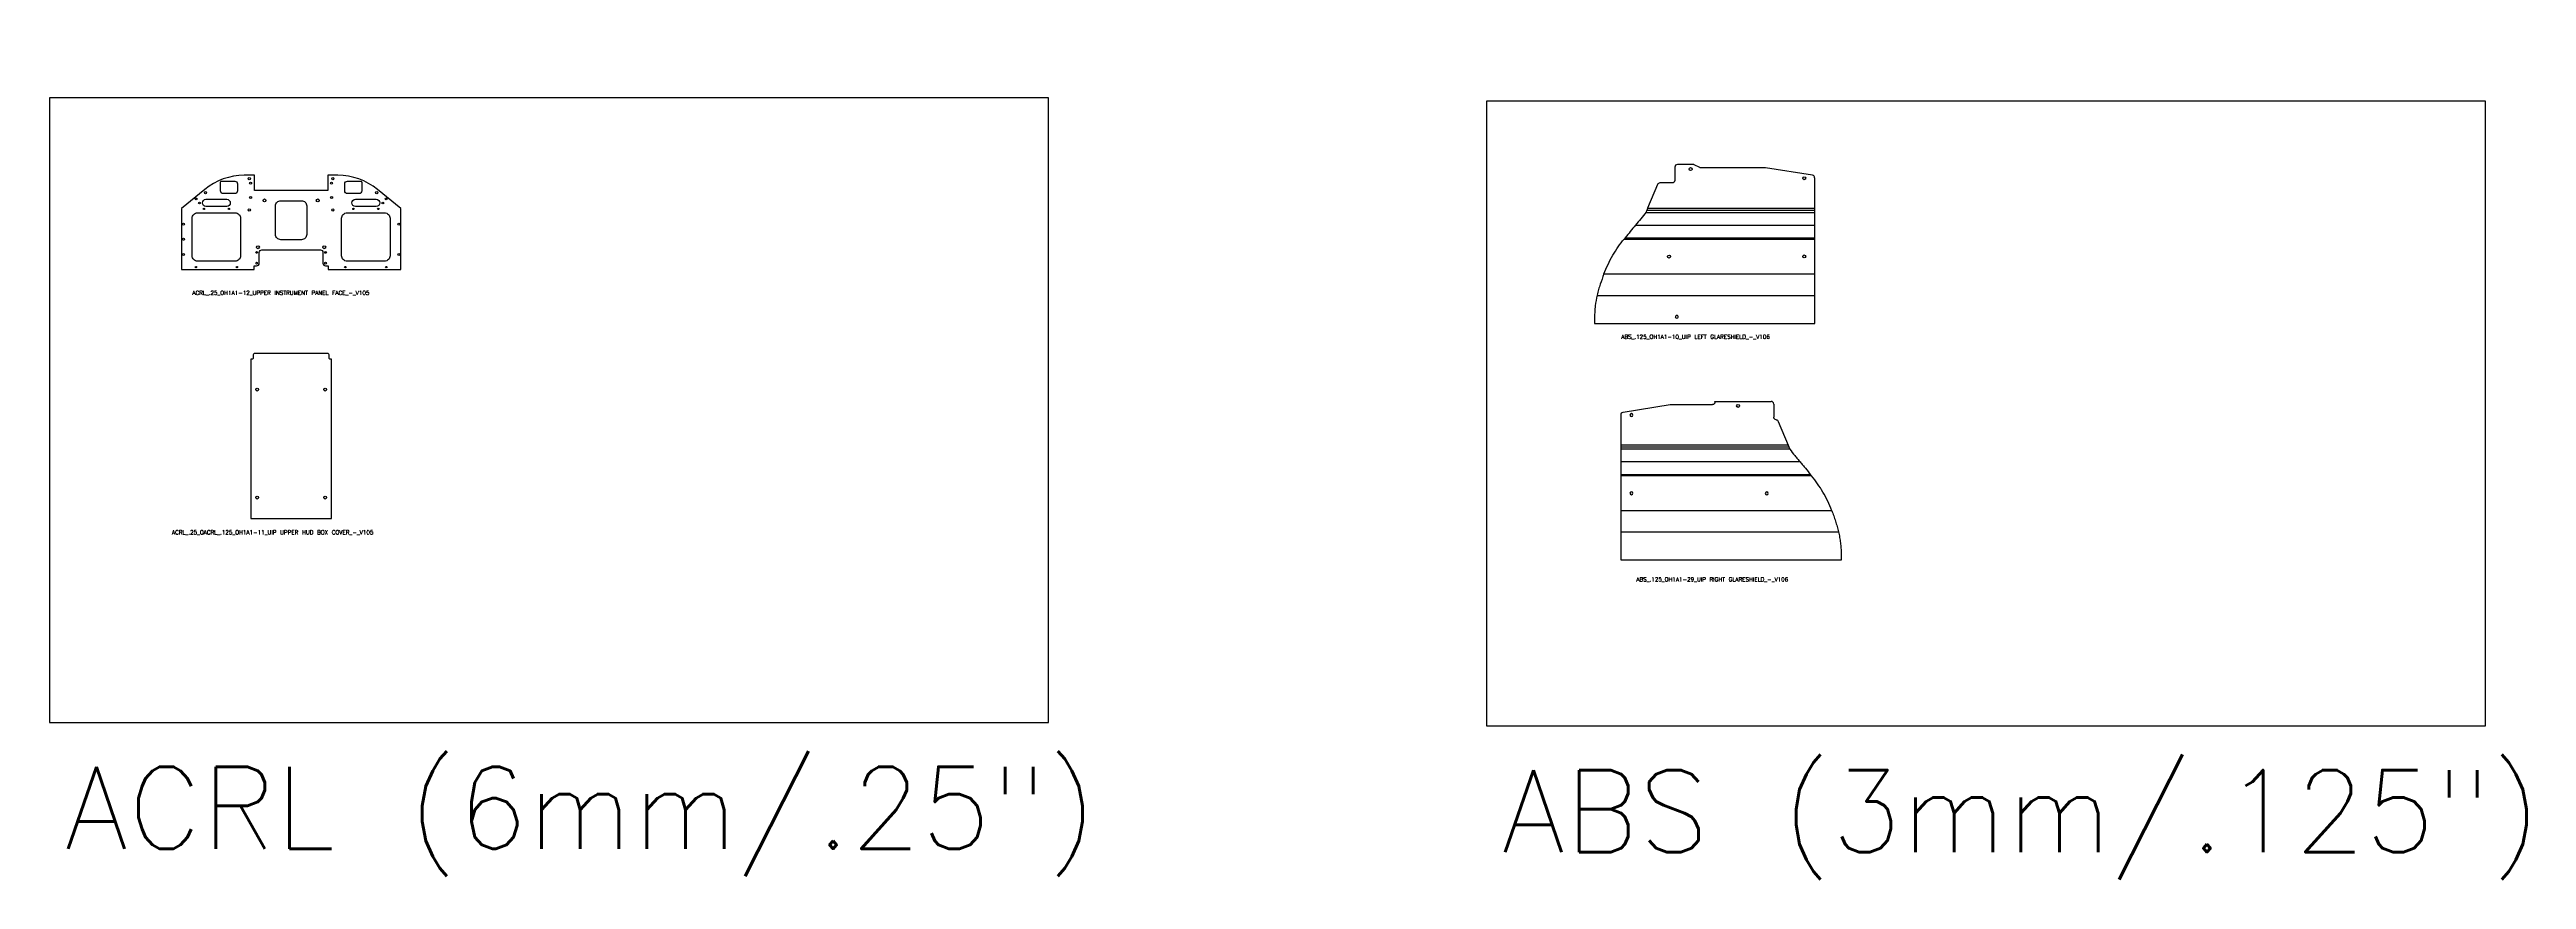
# Model space of a CAD drawing. Header units: millimetres. Extents: x 8001 to 31110, y 868 to 17125.
# Drawn here: x 20053 to 26099, y 878 to 2902 of the extents above; entities that cross this region are included whole.
import ezdxf

# ---------------------------------------------------------------- set-up
doc = ezdxf.new("R2010")
doc.units = ezdxf.units.MM
for name, color, linetype in [('BEND', 7, 'Continuous'), ('BEND_EXTENT', 7, 'Continuous'), ('INTERIOR_PROFILES', 7, 'Continuous'), ('OUTER_PROFILES', 7, 'Continuous')]:
    doc.layers.add(name, color=color, linetype=linetype)
doc.styles.get("Standard").update_dxf_attribs({"font": 'txt.shx'})

msp = doc.modelspace()

# ---------------------------------------------------------------- texts
for s, height, p in [('ACRL_.25_OH1A1-12_UPPER INSTRUMENT PANEL FACE_-_V105', 10, (20401.5, 2303.9)), ('ABS_.125_OH1A1-10_UIP LEFT GLARESHIELD_-_V106', 10, (23889.2, 2196.7)), ('ACRL_.25_OACRL_.125_OH1A1-11_UIP UPPER HUD BOX COVER_-_V105', 10, (20351.7, 1719.5)), ('ABS_.125_OH1A1-29_UIP RIGHT GLARESHIELD_-_V106', 10, (23926.3, 1604.8)), ('ACRL (6mm/.25")', 200, (20090, 952.6)), ('ABS (3mm/.125")', 200, (23597.8, 944.4))]:
    msp.add_text(s, height=height).set_placement(p)

# ---------------------------------------------------------------- linework, layer by layer
at = {"color": 0, "linetype": 'ByBlock', "lineweight": -2}
for points in [[(22491.2, 1260.8), (22491.2, 2784.8), (20052.8, 2784.8), (20052.8, 1260.8)], [(25999, 1252.7), (25999, 2776.7), (23560.6, 2776.7), (23560.6, 1252.7)]]:
    msp.add_lwpolyline(points, close=True, dxfattribs=at)
for points in [[(20431.8, 2561.3), (20374.6, 2514.5), (20374.6, 2365.5), (20552, 2365.5), (20552, 2374.9), (20558.4, 2374.9, 0.414214), (20564.7, 2381.2), (20564.7, 2407.4, -0.414214), (20571.1, 2413.7), (20714, 2413.7, -0.414214), (20720.3, 2407.4), (20720.3, 2381.2, 0.414214), (20726.7, 2374.9), (20733, 2374.9), (20733, 2365.5), (20910.5, 2365.5), (20910.5, 2514.5), (20853.2, 2561.3, 0.172863), (20756.8, 2595.7), (20731.8, 2595.7), (20731.8, 2558.5), (20553.3, 2558.5), (20553.3, 2595.7), (20528.2, 2595.7, 0.172863)], [(20505.3, 2551.1), (20476.5, 2551.1, -0.414214), (20470.1, 2557.4), (20470.1, 2578.8, -0.414214), (20472.7, 2581.4), (20505.3, 2581.4, -0.414214), (20511.6, 2575), (20511.6, 2557.4, -0.414214)], [(20814.9, 2578.8), (20814.9, 2557.4, -0.414214), (20808.6, 2551.1), (20779.8, 2551.1, -0.414214), (20773.4, 2557.4), (20773.4, 2575, -0.414214), (20779.8, 2581.4), (20812.4, 2581.4, -0.414214)], [(20401.1, 2399.4), (20401.1, 2491, -0.414214), (20414.3, 2504.2), (20505.9, 2504.2, -0.414214), (20519.2, 2491), (20519.2, 2399.4, -0.414214), (20505.9, 2386.1), (20414.3, 2386.1, -0.414214)], [(20434.7, 2537.1), (20485.5, 2537.1, -1), (20485.5, 2519.8), (20434.7, 2519.8, -1)], [(20680.6, 2521.1), (20680.6, 2451.2, -0.414214), (20667.9, 2438.5), (20617.1, 2438.5, -0.414214), (20604.4, 2451.2), (20604.4, 2521.1, -0.414214), (20617.1, 2533.8), (20667.9, 2533.8, -0.414214)], [(20765.9, 2399.4), (20765.9, 2491, -0.414214), (20779.1, 2504.2), (20870.7, 2504.2, -0.414214), (20884, 2491), (20884, 2399.4, -0.414214), (20870.7, 2386.1), (20779.1, 2386.1, -0.414214)], [(20850.3, 2519.8), (20799.5, 2519.8, -1), (20799.5, 2537.1), (20850.3, 2537.1, -1)], [(20731.9, 2160.9), (20553.4, 2160.9, 0.414214), (20550.2, 2157.7), (20550.2, 2150.1, -0.414214), (20547.1, 2146.9), (20543.9, 2146.9), (20543.9, 1758.6), (20741.5, 1758.6), (20741.5, 2146.9), (20738.3, 2146.9, -0.414214), (20735.1, 2150.1), (20735.1, 2157.7, 0.414214)]]:
    msp.add_lwpolyline(points, format="xyb", close=True)
for centre, radius in [((20410.8, 2538), 2.15), ((20433.6, 2553.3), 2.65), ((20540.5, 2587.4), 2.65), ((20543.7, 2576.6), 2.46), ((20543.7, 2541.4), 2.46), ((20741.3, 2576.6), 2.46), ((20744.5, 2587.4), 2.65), ((20851.4, 2553.3), 2.65), ((20874.3, 2538), 2.15), ((20379.7, 2476.5), 2.46), ((20418.8, 2528.1), 2.15), ((20429.6, 2513.8), 1.73), ((20490.6, 2513.8), 1.73), ((20540.5, 2511.1), 2.65), ((20577.6, 2534.4), 3.57), ((20707.5, 2534.4), 3.57), ((20744.5, 2511.1), 2.65), ((20794.5, 2513.8), 1.73), ((20855.4, 2513.8), 1.73), ((20866.3, 2528.1), 2.15), ((20905.4, 2476.5), 2.46), ((20379.7, 2439.5), 2.46), ((20561.6, 2420.1), 3.57), ((20723.5, 2420.1), 3.57), ((20379.7, 2402.5), 2.46), ((20410.1, 2371.8), 1.73), ((20510.1, 2371.8), 1.73), ((20558.4, 2407.5), 2.15), ((20558.4, 2381.2), 2.15), ((20726.7, 2407.5), 2.15), ((20726.7, 2381.2), 2.15), ((20774.9, 2371.8), 1.73), ((20874.9, 2371.8), 1.73), ((20905.4, 2402.5), 2.46), ((20559.7, 2072.9), 3.57), ((20725.6, 2072.9), 3.57), ((20559.7, 1809.4), 3.57), ((20725.6, 1809.4), 3.57)]:
    msp.add_circle(centre, radius)
at = {"linetype": 'Continuous'}
msp.add_circle((20741.3, 2541.4), 2.65, dxfattribs=at)
at = {"layer": 'BEND'}
for p, q in [((23951.7, 2510.3), (24361.5, 2510.3)), ((23897.6, 2441.6), (24361.5, 2441.6)), ((23924.4, 2474.2), (24361.5, 2474.2)), ((23830.5, 2302.5, 0), (24361.5, 2302.5, 0)), ((24298.5, 1932.5), (23888.8, 1932.5)), ((24325.8, 1896.4), (23888.8, 1896.4)), ((24352.7, 1863.8), (23888.8, 1863.8)), ((24419.8, 1724.8, 0), (23888.8, 1724.8, 0))]:
    msp.add_line(p, q, dxfattribs=at)
at = {"layer": 'BEND_EXTENT'}
for p, q in [((23949.7, 2505.3), (24361.5, 2505.3)), ((23953.8, 2515.3), (24361.5, 2515.3)), ((23896.3, 2440.1), (24361.5, 2440.1)), ((23898.8, 2443), (24361.5, 2443)), ((23847.1, 2355.2), (24361.5, 2355.2)), ((24296.5, 1937.5), (23888.8, 1937.5)), ((24300.6, 1927.5), (23888.8, 1927.5)), ((24351.5, 1865.2), (23888.8, 1865.2)), ((24354, 1862.4), (23888.8, 1862.4)), ((24403.1, 1777.4), (23888.8, 1777.4))]:
    msp.add_line(p, q, dxfattribs=at)
at = {"layer": 'INTERIOR_PROFILES'}
for centre in [(24058.7, 2610.8), (24336.1, 2588.5), (24005.9, 2397.4), (24336.1, 2397.7), (24174.5, 2033)]:
    msp.add_circle(centre, 3.57, dxfattribs=at)
at = {"layer": 'INTERIOR_PROFILES', "extrusion": (0, 0, -1)}
for centre in [(-23914.2, 2010.7), (-23914.2, 1819.9), (-24244.4, 1819.6)]:
    msp.add_circle(centre, 3.57, dxfattribs=at)
at = {"layer": 'INTERIOR_PROFILES'}
msp.add_arc((24024.9, 2250.3), 3.57, 185.91941, 354.08059, dxfattribs=at)
msp.add_open_spline([(24028.5, 2249.9), (24028.6, 2250.5), (24028.5, 2251), (24028.3, 2251.6), (24027.9, 2252.5), (24027.2, 2253.1), (24026.4, 2253.5), (24025.4, 2253.9), (24024.3, 2253.9), (24023.4, 2253.5), (24022.6, 2253.1), (24022, 2252.5), (24021.6, 2251.6), (24021.4, 2251.1), (24021.3, 2250.5), (24021.4, 2249.9)], degree=3, knots=[0.501805, 0.501805, 0.501805, 0.501805, 0.66735, 0.66735, 0.66735, 0.93366, 0.93366, 0.93366, 1.228178, 1.228178, 1.228178, 1.47899, 1.47899, 1.47899, 1.650661, 1.650661, 1.650661, 1.650661], dxfattribs=at)
at = {"layer": 'OUTER_PROFILES'}
for p, q in [((24020.2, 2615.6), (24020.2, 2583.4)), ((24064.7, 2621.9), (24026.5, 2621.9)), ((24080.9, 2614.6), (24067.6, 2621.2)), ((24240.7, 2613.9), (24083.7, 2613.9)), ((24356.1, 2595.7), (24241.7, 2613.8)), ((23977.6, 2573.1), (23953.8, 2515.3)), ((24013.8, 2577.1), (23983.5, 2577.1)), ((24361.5, 2515.3), (24361.5, 2589.4)), ((24361.5, 2505.3), (24361.5, 2515.3)), ((24361.5, 2443), (24361.5, 2505.3)), ((23898.8, 2443), (23896.3, 2440.1)), ((24361.5, 2440.1), (24361.5, 2443)), ((24361.5, 2355.2), (24361.5, 2440.1)), ((24361.5, 2249.9), (24361.5, 2355.2)), ((23824.3, 2249.9), (23824.3, 2234.4)), ((24361.5, 2234.4), (24361.5, 2249.9)), ((23824.3, 2234.4), (24361.5, 2234.4)), ((23888.8, 1937.5), (23888.8, 2011.7)), ((23894.1, 2017.9), (24008.6, 2036.1)), ((24009.6, 2036.1), (24111.7, 2036.1)), ((24118, 2042.5), (24118, 2044.1)), ((24118, 2044.1), (24184.7, 2044.1)), ((24185.6, 2044.1), (24223.8, 2044.1)), ((24224.7, 2044.1), (24255.2, 2044.1)), ((24261.5, 2037.7), (24261.5, 2005.6)), ((24272.7, 1995.4), (24296.5, 1937.5)), ((23888.8, 1927.5), (23888.8, 1937.5)), ((24296.5, 1937.5), (24300.6, 1927.5)), ((23888.8, 1865.2), (23888.8, 1927.5)), ((23888.8, 1862.4), (23888.8, 1865.2)), ((23888.8, 1777.4), (23888.8, 1862.4)), ((24351.5, 1865.2), (24354, 1862.4)), ((23888.8, 1672.2), (23888.8, 1777.4)), ((23888.8, 1656.7), (23888.8, 1672.2)), ((24426, 1656.7), (23888.8, 1656.7)), ((24426, 1672.2), (24426, 1656.7))]:
    msp.add_line(p, q, dxfattribs=at)
for centre, start, end in [((24026.5, 2615.6), 90, 180), ((24064.7, 2615.6), 63.43495, 90), ((24240.7, 2607.6), 81, 90), ((23983.5, 2570.7), 90, 157.65127), ((24355.1, 2589.4), 0, 81), ((24255.2, 2037.7), 0, 90)]:
    msp.add_arc(centre, 6.35, start, end, dxfattribs=at)
at = {"layer": 'OUTER_PROFILES', "extrusion": (0, 0, -1)}
for centre, start, end in [((-24083.7, 2620.3), 270, 296.56505), ((-24013.8, 2583.4), 180, 270), ((-23895.1, 2011.7), 0, 81), ((-24009.6, 2029.8), 81, 90), ((-24111.7, 2042.5), 180, 270), ((-24185.6, 2037.8), 81.89039, 90), ((-24223.8, 2037.8), 90, 98.10961), ((-24267.9, 2005.6), 274.87861, 0), ((-24266.8, 1993), 94.87861, 157.65127)]:
    msp.add_arc(centre, 6.35, start, end, dxfattribs=at)
at = {"layer": 'OUTER_PROFILES'}
for points, knots in [([(23949.7, 2505.3), (23945.6, 2500), (23941.4, 2494.7), (23937.2, 2489.5), (23932.9, 2484.3), (23928.6, 2479.2), (23924.4, 2474.1), (23920.1, 2468.9), (23915.8, 2463.8), (23911.5, 2458.6), (23907.3, 2453.5), (23903, 2448.3), (23898.8, 2443)], [0, 0, 0, 0, 2.03123, 2.03123, 2.03123, 4.05212, 4.05212, 4.05212, 6.07315, 6.07315, 6.07315, 8.106218, 8.106218, 8.106218, 8.106218]), ([(23953.8, 2515.3), (23953.5, 2514.5), (23953.1, 2513.6), (23952.8, 2512.8), (23952.4, 2512), (23952.1, 2511.1), (23951.7, 2510.3), (23951.4, 2509.5), (23951.1, 2508.6), (23950.7, 2507.8), (23950.4, 2507), (23950, 2506.1), (23949.7, 2505.3)], [0, 0, 0, 0, 0.00286405, 0.00286405, 0.00286405, 0.0057281, 0.0057281, 0.0057281, 0.00859215, 0.00859215, 0.00859215, 0.0114562, 0.0114562, 0.0114562, 0.0114562]), ([(23847.1, 2355.2), (23853.1, 2370.8), (23860.3, 2386.1), (23876.7, 2414.5), (23886, 2427.8), (23896.3, 2440.1)], [-9.84778, -9.84778, -9.84778, -9.84778, -4.8245, -4.8245, 0, 0, 0, 0]), ([(23847.1, 2355.2), (23843.9, 2346.7), (23840.8, 2338.2), (23838, 2329.7), (23836.6, 2325.4), (23835.3, 2321.1), (23834.1, 2316.7), (23833.5, 2314.5), (23832.9, 2312.4), (23832.3, 2310.2), (23831.8, 2308), (23831.2, 2305.8), (23830.7, 2303.5), (23828.7, 2294.8), (23827, 2285.9), (23826, 2277), (23825.4, 2272.5), (23825, 2268.1), (23824.7, 2263.6), (23824.4, 2259), (23824.3, 2254.5), (23824.3, 2249.9)], [0, 0, 0, 0, 2.738905, 2.738905, 2.738905, 4.106894, 4.106894, 4.106894, 4.795022, 4.795022, 4.795022, 5.485212, 5.485212, 5.485212, 8.210603, 8.210603, 8.210603, 9.574947, 9.574947, 9.574947, 10.954518, 10.954518, 10.954518, 10.954518]), ([(24300.6, 1927.5), (24304.7, 1922.2), (24308.9, 1917), (24313.1, 1911.8), (24315.2, 1909.2), (24317.3, 1906.6), (24319.5, 1904), (24321.6, 1901.4), (24323.8, 1898.9), (24325.9, 1896.3), (24328.1, 1893.7), (24330.2, 1891.1), (24332.4, 1888.6), (24334.5, 1886), (24336.7, 1883.4), (24338.8, 1880.8), (24343.1, 1875.7), (24347.3, 1870.5), (24351.5, 1865.2)], [-8.099889, -8.099889, -8.099889, -8.099889, -6.076389, -6.076389, -6.076389, -5.063853, -5.063853, -5.063853, -4.050598, -4.050598, -4.050598, -3.037801, -3.037801, -3.037801, -2.025179, -2.025179, -2.025179, 0, 0, 0, 0]), ([(24403.1, 1777.4), (24397.2, 1793.1), (24390, 1808.3), (24373.5, 1836.8), (24364.3, 1850.1), (24354, 1862.4)], [-9.84778, -9.84778, -9.84778, -9.84778, -4.8245, -4.8245, 0, 0, 0, 0]), ([(24403.1, 1777.4), (24404.8, 1773.2), (24406.4, 1768.9), (24407.9, 1764.7), (24409.4, 1760.4), (24410.9, 1756.1), (24412.3, 1751.8), (24413.7, 1747.5), (24415, 1743.2), (24416.2, 1738.8), (24417.4, 1734.4), (24418.6, 1730.1), (24419.6, 1725.7), (24420.1, 1723.5), (24420.6, 1721.2), (24421.1, 1719), (24421.5, 1716.8), (24421.9, 1714.6), (24422.3, 1712.4), (24423.1, 1708), (24423.8, 1703.6), (24424.3, 1699.1), (24424.9, 1694.7), (24425.3, 1690.2), (24425.6, 1685.7), (24425.7, 1683.5), (24425.8, 1681.2), (24425.9, 1679), (24426, 1676.7), (24426, 1674.4), (24426, 1672.2)], [0, 0, 0, 0, 0.125, 0.125, 0.125, 0.25, 0.25, 0.25, 0.375, 0.375, 0.375, 0.5, 0.5, 0.5, 0.5625, 0.5625, 0.5625, 0.625, 0.625, 0.625, 0.75, 0.75, 0.75, 0.875, 0.875, 0.875, 0.9375, 0.9375, 0.9375, 1, 1, 1, 1])]:
    msp.add_open_spline(points, degree=3, knots=knots, dxfattribs=at)

msp.set_redraw_order([(e.dxf.handle, doc.entitydb.next_handle()) for e in msp.query("TEXT MTEXT ATTDEF DIMENSION ARC_DIMENSION")])  # texts and dimensions are drawn at this point

doc.saveas('drawing.dxf')
